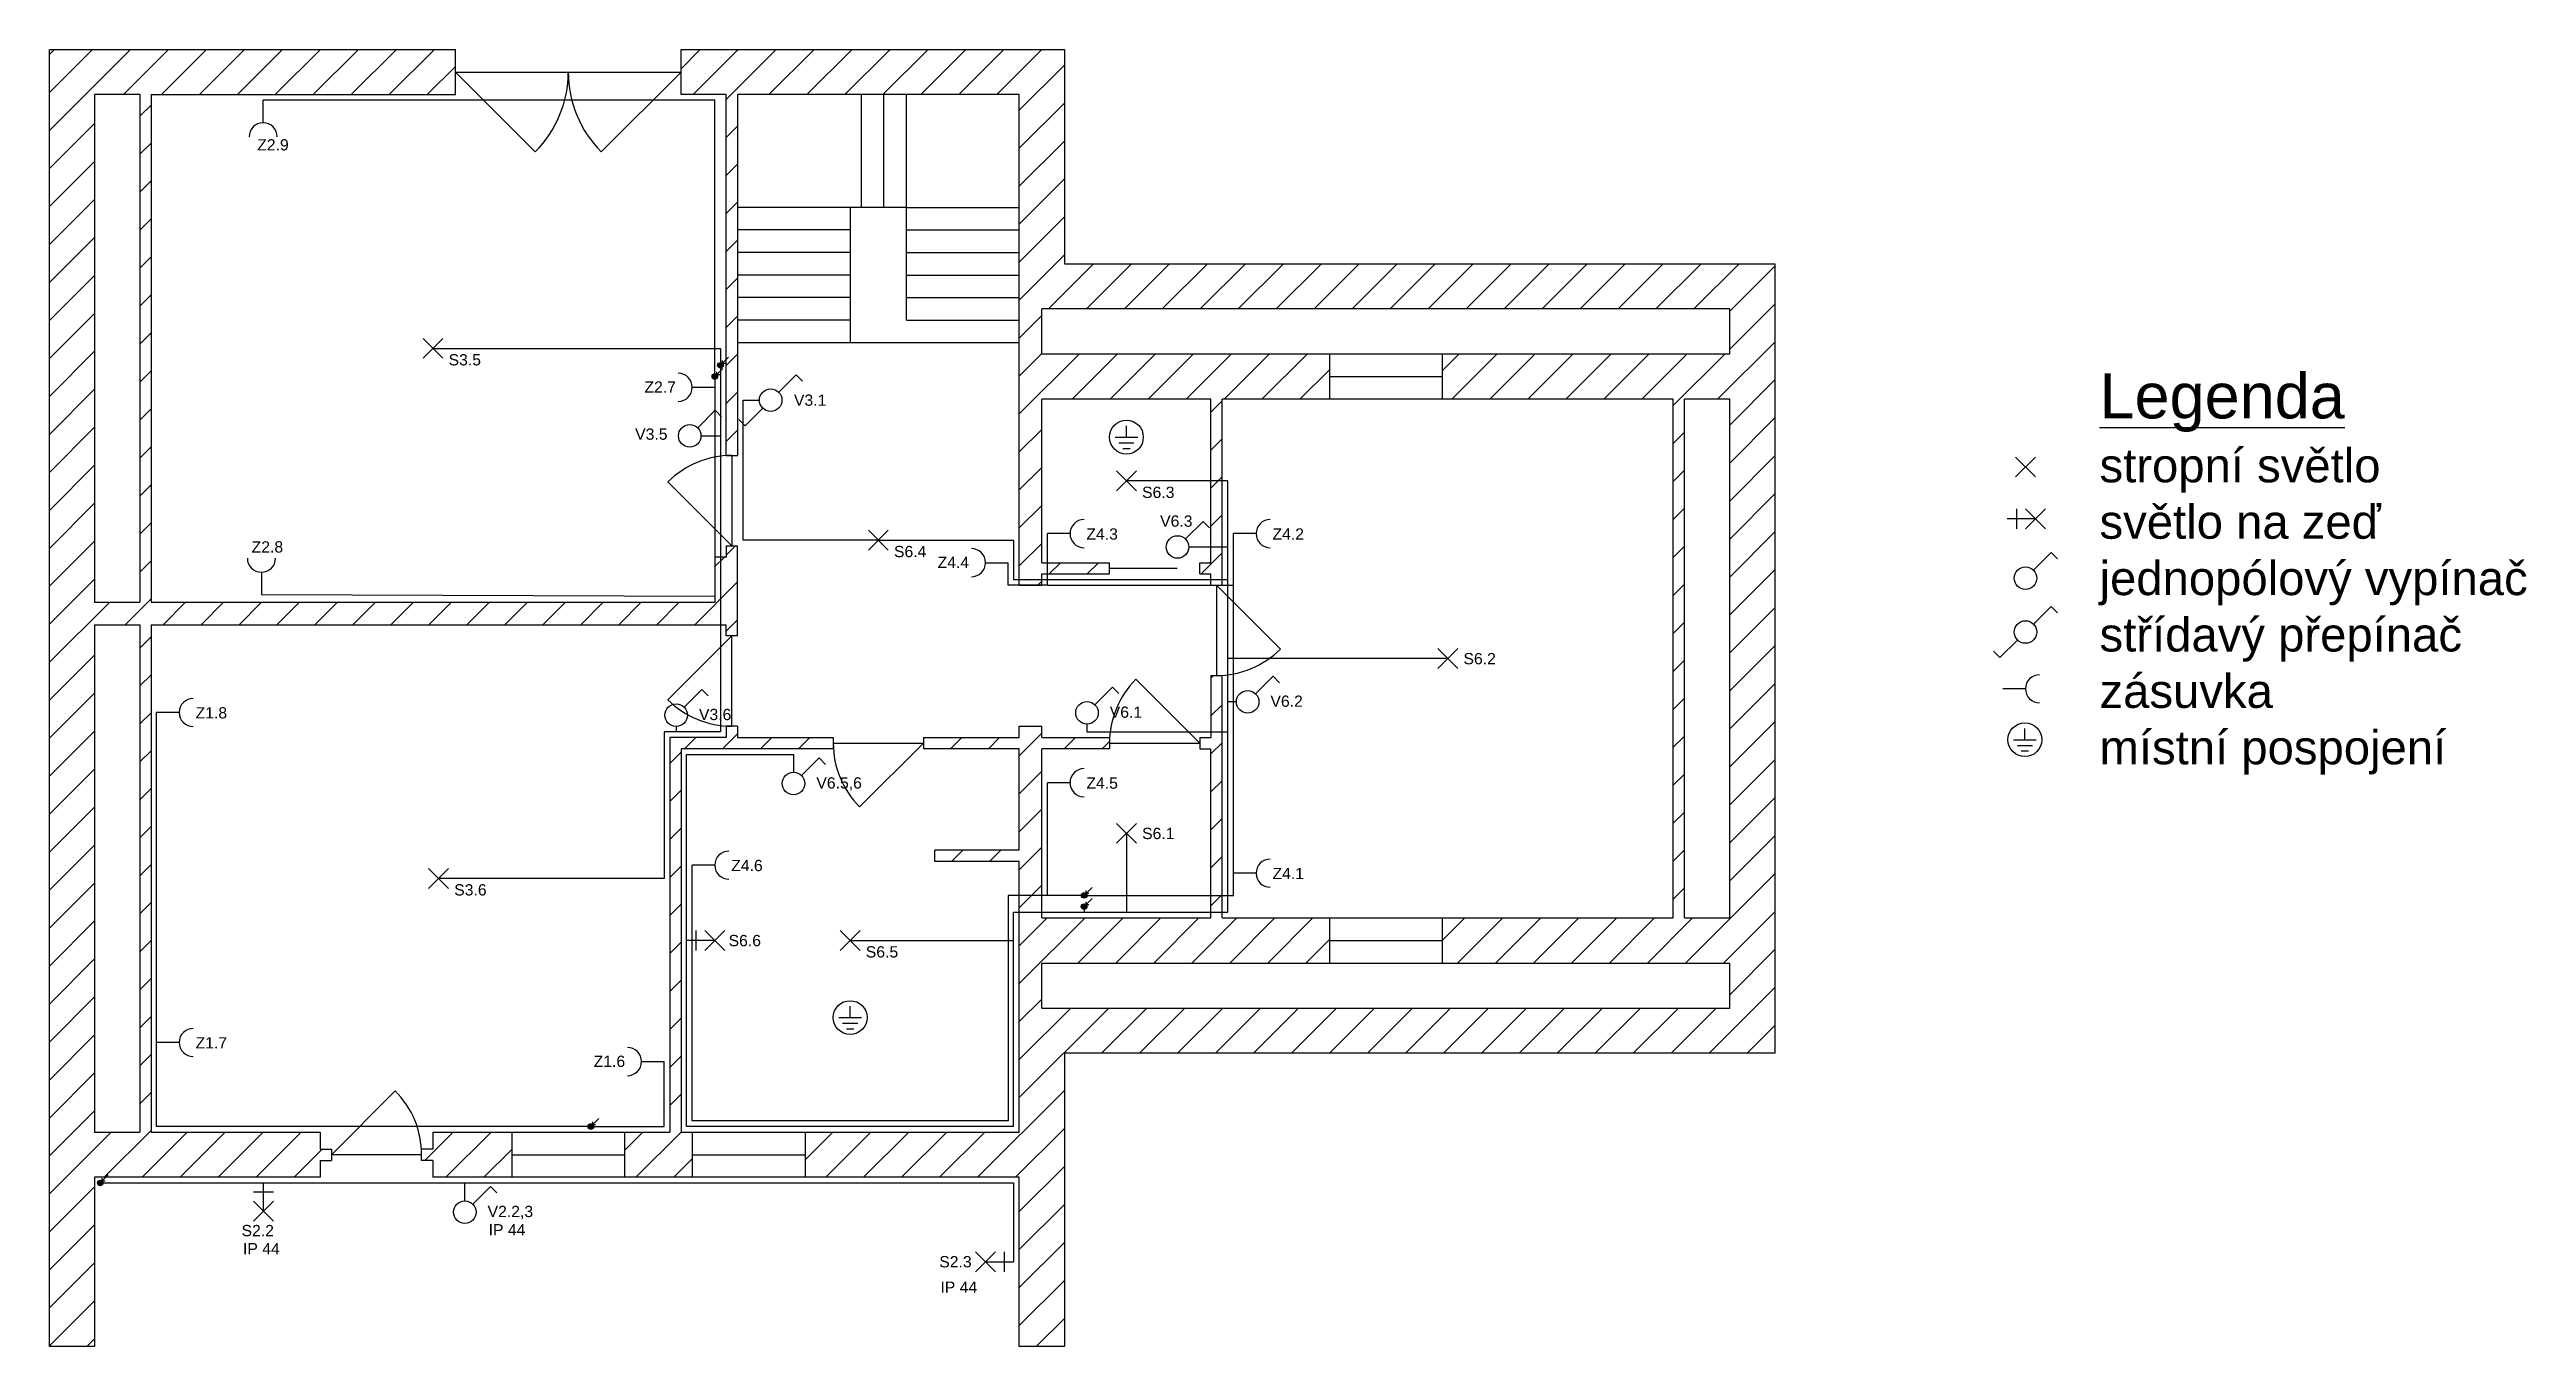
# Model space of a CAD drawing. Header units: millimetres. Extents: x 4285 to 75826, y 2195 to 40915.
# Drawn here: x 40061 to 62027, y 22302 to 33802 of the extents above; entities that cross this region are included whole.
import ezdxf
from ezdxf.enums import TextEntityAlignment as Align

# ---------------------------------------------------------------- set-up
doc = ezdxf.new("R2010")
doc.units = ezdxf.units.MM
doc.header["$LTSCALE"] = 10
for name, color, linetype in [('DVERE', 254, 'Continuous'), ('LEGENDA', 254, 'Continuous'), ('MISTNI_POSPOJENI', 80, 'Continuous'), ('PRIPOJKA', 5, 'Continuous'), ('SVETLA', 40, 'Continuous'), ('ZASUVKY', 10, 'Continuous'), ('ZDI', 7, 'Continuous')]:
    doc.layers.add(name, color=color, linetype=linetype)
doc.styles.get("Standard").update_dxf_attribs({"font": 'arial.ttf'})

msp = doc.modelspace()

# ---------------------------------------------------------------- texts
at = {"layer": 'LEGENDA', "insert": (58241.104, 30930.859), "char_height": 300, "attachment_point": 1}
msp.add_mtext_dynamic_manual_height_columns('{\\fArial|b0|i0|c238|p34;\\H1.3333x;\\LLegenda\\H0.75x;\\l\\Pstropní světlo\\Psvětlo na zeď\\Pjednopólový vypínač\\Pstřídavý přepínač\\Pzásuvka\\Pmístní pospojení}', width=7432.19838, gutter_width=500, heights=[0], dxfattribs=at)
at = {"layer": 'SVETLA', "char_height": 100, "attachment_point": 1}
for s, width, insert in [('{\\fArial|b0|i0|c238|p34;V3.5}', 344.80088, (45254.642, 30441.602)), ('{\\fArial|b0|i0|c238|p34;V6.3}', 249.29192, (49910.042, 29670.35)), ('{\\fArial|b0|i0|c238|p34;IP 44}', 1253.19493, (43955.43, 23386.098)), ('{\\fArial|b0|i0|c238|p34;IP 44}', 1253.19493, (41776.889, 23218.249)), ('{\\fArial|b0|i0|c238|p34;IP 44}', 1253.19493, (47961.697, 22877.307))]:
    msp.add_mtext_dynamic_manual_height_columns(s, width=width, gutter_width=500, heights=[0], dxfattribs=dict(at, insert=insert))

# ---------------------------------------------------------------- blocks, each defined once
blk = doc.blocks.new('Zarovka')
at = {"layer": 'SVETLA'}
for p, q in [((-88, 88), (88, -88)), ((-88, -88), (88, 88))]:
    blk.add_line(p, q, dxfattribs=at)
blk.add_attdef('S1.X', (139, -51), '', height=100)
blk = doc.blocks.new('Zarovka na zed')
at = {"layer": 'SVETLA'}
for p, q in [((250, 0), (0, 0)), ((81, 88), (81, -88)), ((162, -88), (338, 88)), ((162, 88), (338, -88))]:
    blk.add_line(p, q, dxfattribs=at)
blk.add_attdef('S1.X', (372, -51), '', height=100, dxfattribs=at)
blk = doc.blocks.new('Zasuvka')
at = {"layer": 'ZASUVKY'}
blk.add_line((200, 0), (0, 0), dxfattribs=at)
blk.add_arc((325, 0), 125, 90, 270, dxfattribs=at)
blk.add_attdef('Z1.X', (345, -53), '', height=100)
blk = doc.blocks.new('Vypinac SCHOD')
at = {"layer": 'SVETLA'}
for p, q in [((71, 71), (227, 227)), ((227, 227), (283, 170)), ((-227, -227), (-283, -170)), ((-71, -71), (-227, -227))]:
    blk.add_line(p, q, dxfattribs=at)
blk.add_circle((0, 0), 100, dxfattribs=at)
blk.add_attdef('V1.1', (206, -49), '', height=100)
blk = doc.blocks.new('Vypinac')
at = {"layer": 'SVETLA'}
for p, q in [((71, 71), (227, 227)), ((227, 227), (283, 170))]:
    blk.add_line(p, q, dxfattribs=at)
blk.add_circle((0, 0), 100, dxfattribs=at)
blk.add_attdef('V1.1', (202, -44), '', height=100)
blk = doc.blocks.new('DOLU')
h = blk.add_hatch(color=0)
h.dxf.hatch_style = 1
h.paths.add_polyline_path([(-25, 0, 1), (25, 0, 1)])
at = {"color": 0}
for p, q in [((0, 0), (71, 71)), ((18, 18), (18, 43)), ((18, 18), (43, 18))]:
    blk.add_line(p, q, dxfattribs=at)
blk.add_circle((0, 0), 25, dxfattribs=at)
blk = doc.blocks.new('*U11')
at = {"layer": 'MISTNI_POSPOJENI'}
for p, q in [((-100, 0), (100, 0)), ((0, 0), (0, 100)), ((-67, -50), (67, -50)), ((-33, -100), (33, -100))]:
    blk.add_line(p, q, dxfattribs=at)
blk.add_circle((0, 0), 150, dxfattribs=at)
blk = doc.blocks.new('KOUPELNA')
at = {"layer": 'MISTNI_POSPOJENI'}
for p, q in [((-100, 0), (100, 0)), ((0, 0), (0, 100)), ((-67, -50), (67, -50)), ((-33, -100), (33, -100))]:
    blk.add_line(p, q, dxfattribs=at)
blk.add_circle((0, 0), 150, dxfattribs=at)

# ---------------------------------------------------------------- hatches: boundary and pattern name
at = {"layer": 'ZDI'}
h = msp.add_hatch(dxfattribs=at)
h.set_pattern_fill('ANSI31', color=256, scale=75)
h.set_pattern_definition([(45, (11972.7, 18801.66), (-168.3798, 168.3798), [])])
h.paths.add_polyline_path([(40061.25, 33801.663), (40061.25, 22301.663), (40461.25, 22301.663), (40461.25, 23801.663), (42461.25, 23801.663), (42461.25, 23951.663), (42561.25, 23951.663), (42561.25, 24051.663), (42461.25, 24051.663), (42461.25, 24201.663), (40961.25, 24201.663), (40961.25, 28701.663), (46061.25, 28701.663), (46061.25, 28601.663), (46161.25, 28601.663), (46161.25, 29401.663), (46061.25, 29401.663), (46061.25, 29301.663), (45961.25, 29301.663), (45961.25, 28901.663), (40961.25, 28901.663), (40961.25, 33401.663), (43661.25, 33401.663), (43661.25, 33801.663)])
h.paths.add_polyline_path([(40861.25, 33401.663), (40861.25, 28901.663), (40461.25, 28901.663), (40461.25, 33401.663)], flags=16)
h.paths.add_polyline_path([(40861.25, 28701.663), (40861.25, 24201.663), (40461.25, 24201.663), (40461.25, 28701.663)], flags=16)
h.paths.add_polyline_path([(45661.25, 33801.663), (45661.25, 33401.663), (46061.25, 33401.663), (46061.25, 30201.663), (46161.25, 30201.663), (46161.25, 33401.663), (48661.25, 33401.663), (48661.25, 29051.663), (48861.25, 29051.663), (48861.25, 29151.663), (49461.25, 29151.663), (49461.25, 29251.663), (48861.25, 29251.663), (48861.25, 30701.663), (50361.25, 30701.663), (50361.25, 29251.663), (50261.25, 29251.663), (50261.25, 29151.663), (50361.25, 29151.663), (50361.25, 29051.663), (50461.25, 29051.663), (50461.25, 30701.663), (51411.25, 30701.663), (51411.25, 31101.663), (48861.25, 31101.663), (48861.25, 31501.663), (54961.25, 31501.663), (54961.25, 31101.663), (52411.25, 31101.663), (52411.25, 30701.663), (54461.25, 30701.663), (54461.25, 26101.663), (52411.25, 26101.663), (52411.25, 25701.663), (54961.25, 25701.663), (54961.25, 25301.663), (48861.25, 25301.663), (48861.25, 25701.663), (51411.25, 25701.663), (51411.25, 26101.663), (50461.25, 26101.663), (50461.25, 28251.663), (50361.25, 28251.663), (50361.25, 27701.663), (50261.25, 27701.663), (50261.25, 27601.663), (50361.25, 27601.663), (50361.25, 26101.663), (48861.25, 26101.663), (48861.25, 27601.663), (49461.25, 27601.663), (49461.25, 27701.663), (48861.25, 27701.663), (48861.25, 27801.663), (48661.25, 27801.663), (48661.25, 27701.663), (47811.25, 27701.663), (47811.25, 27601.663), (48661.25, 27601.663), (48661.25, 26701.663), (47911.25, 26701.663), (47911.25, 26601.663), (48661.25, 26601.663), (48661.25, 24201.663), (46761.25, 24201.663), (46761.25, 23801.663), (48661.25, 23801.663), (48661.25, 22301.663), (49061.25, 22301.663), (49061.25, 24901.663), (55361.25, 24901.663), (55361.25, 31901.663), (49061.25, 31901.663), (49061.25, 33801.663)])
h.paths.add_polyline_path([(54561.25, 30701.663), (54961.25, 30701.663), (54961.25, 26101.663), (54561.25, 26101.663)], flags=16)
h.paths.add_polyline_path([(45161.25, 24201.663), (45161.25, 23801.663), (45761.25, 23801.663), (45761.25, 24201.663), (45661.25, 24201.663), (45661.25, 27601.663), (47011.25, 27601.663), (47011.25, 27701.663), (46161.25, 27701.663), (46161.25, 27801.663), (46061.25, 27801.663), (46061.25, 27701.663), (45561.25, 27701.663), (45561.25, 24201.663)])
h.paths.add_polyline_path([(43461.25, 24201.663), (43461.25, 24051.663), (43361.25, 24051.663), (43361.25, 23951.663), (43461.25, 23951.663), (43461.25, 23801.663), (44161.25, 23801.663), (44161.25, 24201.663)], flags=17)

# ---------------------------------------------------------------- linework, layer by layer
at = {"layer": 'DVERE'}
for p, q in [((43661.25, 33601.663), (44661.25, 33601.663)), ((43661.25, 33601.663), (44368.357, 32894.556)), ((44661.25, 33601.663), (45661.25, 33601.663)), ((45661.25, 33601.663), (44954.143, 32894.556)), ((47261.25, 32401.663), (47261.25, 33401.663)), ((47461.25, 32401.663), (47461.25, 33401.663)), ((47661.25, 32401.663), (47661.25, 33401.663)), ((47161.25, 32401.663), (46161.25, 32401.663)), ((47661.25, 32401.663), (47161.25, 32401.663)), ((47161.25, 32401.663), (47161.25, 31201.663)), ((47661.25, 31401.663), (47661.25, 32401.663)), ((47661.25, 32401.663), (48661.25, 32401.663)), ((47161.25, 32201.663), (46161.25, 32201.663)), ((47661.25, 32201.663), (48661.25, 32201.663)), ((47161.25, 32001.663), (46161.25, 32001.663)), ((47661.25, 32001.663), (48661.25, 32001.663)), ((47161.25, 31801.663), (46161.25, 31801.663)), ((47661.25, 31801.663), (48661.25, 31801.663)), ((47161.25, 31601.663), (46161.25, 31601.663)), ((47661.25, 31601.663), (48661.25, 31601.663)), ((47161.25, 31401.663), (46161.25, 31401.663)), ((48661.25, 31201.663), (46161.25, 31201.663)), ((47661.25, 31401.663), (48661.25, 31401.663)), ((46111.25, 30201.663), (46111.25, 29401.663)), ((46111.25, 29401.663), (45545.564, 29967.348)), ((49461.25, 29201.663), (50061.25, 29201.663)), ((50411.25, 29051.663), (50411.25, 28251.663)), ((50411.25, 29051.663), (50976.935, 28485.977)), ((46111.25, 28601.663), (45545.564, 28035.977)), ((46111.25, 27801.663), (46111.25, 28601.663)), ((50261.25, 27651.663), (49695.564, 28217.348)), ((47011.25, 27651.663), (47811.25, 27651.663)), ((47811.25, 27651.663), (47245.564, 27085.977)), ((49461.25, 27651.663), (50261.25, 27651.663)), ((42561.25, 24001.663), (43126.935, 24567.348)), ((43361.25, 24001.663), (42561.25, 24001.663))]:
    msp.add_line(p, q, dxfattribs=at)
for centre, radius, start, end in [((43661.25, 33601.663), 1000, 315, 0), ((45661.25, 33601.663), 1000, 180, 225), ((46111.25, 29401.663), 800, 90, 135), ((50411.25, 29051.663), 800, 270, 315), ((50261.25, 27651.663), 800, 135, 180), ((46111.25, 28601.663), 800, 225, 270), ((47811.25, 27651.663), 800, 180, 225), ((42561.25, 24001.663), 800, 0, 45)]:
    msp.add_arc(centre, radius, start, end, dxfattribs=at)
at = {"layer": 'SVETLA'}
for p, q in [((43461.25, 31151.663), (46011.25, 31151.663)), ((46011.25, 31151.663), (46011.25, 31001.663)), ((46011.25, 31001.663), (46011.25, 27751.663)), ((46211.25, 29451.663), (46211.25, 30691.683)), ((46211.25, 30691.683), (46356.589, 30691.683)), ((45838.516, 30376.016), (46011.25, 30376.016)), ((50511.25, 29976.663), (49611.25, 29976.663)), ((50511.25, 26151.663), (50511.25, 29976.663)), ((47411.25, 29451.663), (46211.25, 29451.663)), ((47411.25, 29451.663), (48611.25, 29451.663)), ((48611.25, 29451.663), (48611.25, 29101.663)), ((50163.906, 29390.794), (50511.25, 29390.794)), ((48611.25, 29101.663), (50511.25, 29101.663)), ((52461.25, 28401.663), (50511.25, 28401.663)), ((50586.418, 28017.377), (50511.25, 28017.377)), ((46011.25, 27751.663), (45511.25, 27751.663)), ((45511.25, 27751.663), (45511.25, 26451.663)), ((45618.269, 27799.434), (45618.269, 27751.663)), ((49261.579, 27820.267), (49261.579, 27751.663)), ((49261.579, 27751.663), (50511.25, 27751.663)), ((45711.25, 24251.663), (45711.25, 27551.663)), ((45711.25, 27551.663), (46659.363, 27551.663)), ((46659.363, 27551.663), (46659.363, 27392.673)), ((49611.25, 26851.663), (49611.25, 26151.663)), ((45511.25, 26451.663), (43511.25, 26451.663)), ((48611.25, 26151.663), (50511.25, 26151.663)), ((48611.25, 24251.663), (48611.25, 26151.663)), ((49236.25, 26201.663), (49236.25, 26151.663)), ((47161.25, 25901.663), (48611.25, 25901.663)), ((48611.25, 24251.663), (45711.25, 24251.663)), ((40511.25, 23751.663), (48611.25, 23751.663)), ((43743.97, 23592.655), (43743.97, 23751.663)), ((48611.25, 23751.663), (48611.25, 23051.663))]:
    msp.add_line(p, q, dxfattribs=at)
at = {"layer": 'ZASUVKY'}
for p, q in [((45961.25, 33351.663), (41955.579, 33351.663)), ((45961.25, 30901.663), (45961.25, 33351.663)), ((45961.25, 30901.663), (45961.25, 28951.663)), ((48911.25, 29051.663), (48911.25, 29508.967)), ((50561.25, 26301.663), (50561.25, 29508.967)), ((48561.25, 29051.663), (48561.25, 29251.663)), ((48911.25, 29051.663), (48561.25, 29051.663)), ((48911.25, 29051.663), (50561.25, 29051.663)), ((45961.25, 28951.663), (41940.397, 28966.416)), ((41011.25, 24251.663), (41011.25, 27923.071)), ((48911.25, 26301.663), (48911.25, 27300.287)), ((45761.25, 24301.663), (45761.25, 26569.226)), ((48911.25, 26301.663), (48561.25, 26301.663)), ((48561.25, 26301.663), (48561.25, 24301.663)), ((49236.25, 26301.663), (48911.25, 26301.663)), ((49236.25, 26301.663), (50561.25, 26301.663)), ((45511.25, 24251.663), (45511.25, 24827.691)), ((44861.25, 24251.663), (41011.25, 24251.663)), ((44861.25, 24251.663), (45511.25, 24251.663)), ((48561.25, 24301.663), (45761.25, 24301.663))]:
    msp.add_line(p, q, dxfattribs=at)
at = {"layer": 'ZDI'}
for p, q in [((43661.25, 33401.663), (43661.25, 33801.663)), ((45661.25, 33401.663), (45661.25, 33801.663)), ((40461.25, 33401.663), (40461.25, 28901.663)), ((40861.25, 33401.663), (40461.25, 33401.663)), ((40861.25, 33401.663), (40861.25, 28901.663)), ((40961.25, 33401.663), (40961.25, 28901.663)), ((40961.25, 33401.663), (43661.25, 33401.663)), ((46061.25, 33401.663), (45661.25, 33401.663)), ((46061.25, 30201.663), (46061.25, 33401.663)), ((48661.25, 33401.663), (46161.25, 33401.663)), ((46161.25, 33401.663), (46161.25, 30201.663)), ((48661.25, 29051.663), (48661.25, 33401.663)), ((54961.25, 31501.663), (48861.25, 31501.663)), ((48861.25, 31101.663), (48861.25, 31501.663)), ((54961.25, 31101.663), (54961.25, 31501.663)), ((54961.25, 31101.663), (48861.25, 31101.663)), ((51411.25, 31101.663), (51411.25, 30701.663)), ((52411.25, 31101.663), (52411.25, 30701.663)), ((51411.25, 30901.663), (52411.25, 30901.663)), ((50361.25, 30701.663), (48861.25, 30701.663)), ((48861.25, 29251.663), (48861.25, 30701.663)), ((50361.25, 29251.663), (50361.25, 30701.663)), ((54461.25, 30701.663), (50461.25, 30701.663)), ((50461.25, 29051.663), (50461.25, 30701.663)), ((54461.25, 26101.663), (54461.25, 30701.663)), ((54961.25, 30701.663), (54561.25, 30701.663)), ((54561.25, 26101.663), (54561.25, 30701.663)), ((54961.25, 26101.663), (54961.25, 30701.663)), ((46061.25, 30201.663), (46161.25, 30201.663)), ((46061.25, 29301.663), (45961.25, 29301.663)), ((45961.25, 29301.663), (45961.25, 28901.663)), ((46061.25, 29401.663), (46161.25, 29401.663)), ((46061.25, 29401.663), (46061.25, 29301.663)), ((46161.25, 28601.663), (46161.25, 29401.663)), ((48861.25, 29251.663), (49461.25, 29251.663)), ((49461.25, 29151.663), (49461.25, 29251.663)), ((50261.25, 29251.663), (50361.25, 29251.663)), ((50261.25, 29151.663), (50261.25, 29251.663)), ((48661.25, 29051.663), (48861.25, 29051.663)), ((48861.25, 29051.663), (48861.25, 29151.663)), ((48861.25, 29151.663), (49461.25, 29151.663)), ((50261.25, 29151.663), (50361.25, 29151.663)), ((50361.25, 29051.663), (50361.25, 29151.663)), ((50361.25, 29051.663), (50461.25, 29051.663)), ((40461.25, 28901.663), (40861.25, 28901.663)), ((40961.25, 28901.663), (45961.25, 28901.663)), ((40461.25, 28701.663), (40861.25, 28701.663)), ((40461.25, 28701.663), (40461.25, 24201.663)), ((40861.25, 28701.663), (40861.25, 24201.663)), ((40961.25, 28701.663), (40961.25, 24201.663)), ((40961.25, 28701.663), (46061.25, 28701.663)), ((46061.25, 28601.663), (46061.25, 28701.663)), ((46161.25, 28601.663), (46061.25, 28601.663)), ((50361.25, 28251.663), (50461.25, 28251.663)), ((50361.25, 28251.663), (50361.25, 27701.663)), ((50461.25, 26101.663), (50461.25, 28251.663)), ((46061.25, 27701.663), (45561.25, 27701.663)), ((45561.25, 27701.663), (45561.25, 24201.663)), ((46161.25, 27801.663), (46061.25, 27801.663)), ((46061.25, 27801.663), (46061.25, 27701.663)), ((46161.25, 27801.663), (46161.25, 27701.663)), ((46161.25, 27701.663), (47011.25, 27701.663)), ((47011.25, 27701.663), (47011.25, 27601.663)), ((47811.25, 27701.663), (47811.25, 27601.663)), ((47811.25, 27701.663), (48661.25, 27701.663)), ((48661.25, 27701.663), (48661.25, 27801.663)), ((48661.25, 27801.663), (48861.25, 27801.663)), ((48861.25, 27701.663), (48861.25, 27801.663)), ((48861.25, 27701.663), (49461.25, 27701.663)), ((49461.25, 27701.663), (49461.25, 27601.663)), ((50261.25, 27701.663), (50361.25, 27701.663)), ((50261.25, 27701.663), (50261.25, 27601.663)), ((45661.25, 27601.663), (45661.25, 24201.663)), ((47011.25, 27601.663), (45661.25, 27601.663)), ((48661.25, 27601.663), (47811.25, 27601.663)), ((48661.25, 26701.663), (48661.25, 27601.663)), ((48861.25, 26101.663), (48861.25, 27601.663)), ((49461.25, 27601.663), (48861.25, 27601.663)), ((50261.25, 27601.663), (50361.25, 27601.663)), ((50361.25, 26101.663), (50361.25, 27601.663)), ((48661.25, 26701.663), (47911.25, 26701.663)), ((47911.25, 26601.663), (47911.25, 26701.663)), ((48661.25, 26601.663), (47911.25, 26601.663)), ((48661.25, 24201.663), (48661.25, 26601.663)), ((48861.25, 26101.663), (50361.25, 26101.663)), ((50461.25, 26101.663), (54461.25, 26101.663)), ((51411.25, 26101.663), (51411.25, 25701.663)), ((52411.25, 26101.663), (52411.25, 25701.663)), ((54561.25, 26101.663), (54961.25, 26101.663)), ((48861.25, 25301.663), (48861.25, 25701.663)), ((48861.25, 25701.663), (54961.25, 25701.663)), ((51411.25, 25901.663), (52411.25, 25901.663)), ((54961.25, 25301.663), (54961.25, 25701.663)), ((48861.25, 25301.663), (54961.25, 25301.663)), ((40461.25, 24201.663), (40861.25, 24201.663)), ((40961.25, 24201.663), (42461.25, 24201.663)), ((42461.25, 24201.663), (42461.25, 24051.663)), ((43461.25, 24201.663), (45561.25, 24201.663)), ((43461.25, 24201.663), (43461.25, 24051.663)), ((44161.25, 24201.663), (44161.25, 23801.663)), ((45161.25, 24201.663), (45161.25, 23801.663)), ((45661.25, 24201.663), (48661.25, 24201.663)), ((45761.25, 24201.663), (45761.25, 23801.663)), ((46761.25, 24201.663), (46761.25, 23801.663)), ((42461.25, 24051.663), (42561.25, 24051.663)), ((42461.25, 23951.663), (42561.25, 23951.663)), ((42461.25, 23951.663), (42461.25, 23801.663)), ((42561.25, 24051.663), (42561.25, 23951.663)), ((43461.25, 24051.663), (43361.25, 24051.663)), ((43361.25, 23951.663), (43361.25, 24051.663)), ((43461.25, 23951.663), (43361.25, 23951.663)), ((43461.25, 23951.663), (43461.25, 23801.663)), ((44161.25, 24001.663), (45161.25, 24001.663)), ((45761.25, 24001.663), (46761.25, 24001.663))]:
    msp.add_line(p, q, dxfattribs=at)
for points in [[(42461.25, 23801.663), (40461.25, 23801.663), (40461.25, 22301.663), (40061.25, 22301.663), (40061.25, 33801.663), (43661.25, 33801.663)], [(45661.25, 33801.663), (49061.25, 33801.663), (49061.25, 31901.663), (55361.25, 31901.663), (55361.25, 24901.663), (49061.25, 24901.663), (49061.25, 22301.663), (48661.25, 22301.663), (48661.25, 23801.663), (43461.25, 23801.663)]]:
    msp.add_lwpolyline(points, dxfattribs=at)

# ---------------------------------------------------------------- block references
at = {"layer": 'LEGENDA'}
for name, p in [('Zarovka', (57584.711, 30099.36)), ('Zarovka na zed', (57423.1, 29639.702)), ('Vypinac', (57584.711, 29115.202)), ('Vypinac SCHOD', (57584.711, 28636.732)), ('Zasuvka', (57384.711, 28133.148)), ('KOUPELNA', (57579.109, 27681.902))]:
    msp.add_blockref(name, p, dxfattribs=at)
at = {"layer": 'MISTNI_POSPOJENI'}
for p in [(49611.25, 30364.944), (47161.25, 25217.851)]:
    msp.add_blockref('*U11', p, dxfattribs=at)
at = {"layer": 'PRIPOJKA'}
msp.add_blockref('Vypinac', (45738.516, 30376.016), dxfattribs=at)
at = {"layer": 'SVETLA'}
ref = msp.add_blockref('Zarovka', (43461.25, 31151.663), dxfattribs=at)
ref.add_attrib('S1.X', 'S3.5', dxfattribs={"layer": '0', "height": 100}).set_placement((43600.018, 31100.582), align=Align.TOP_LEFT)
for name, p in [('DOLU', (46011.25, 31001.663)), ('Vypinac', (50063.906, 29390.794)), ('DOLU', (49236.25, 26201.663)), ('DOLU', (40511.25, 23751.663))]:
    msp.add_blockref(name, p, dxfattribs=at)
for name, p, values in [('Vypinac SCHOD', (46456.589, 30691.683), {'V1.1': 'V3.1'}), ('Zarovka', (52461.25, 28401.663), {'S1.X': 'S6.2'}), ('Vypinac', (45618.269, 27899.434), {'V1.1': 'V3.6'}), ('Vypinac', (49261.579, 27920.267), {'V1.1': 'V6.1'}), ('Vypinac', (50686.418, 28017.377), {'V1.1': 'V6.2'}), ('Vypinac', (46659.363, 27292.673), {'V1.1': 'V6.5,6'}), ('Zarovka', (49611.25, 26851.663), {'S1.X': 'S6.1'}), ('Zarovka na zed', (45711.25, 25901.663), {'S1.X': 'S6.6'}), ('Vypinac', (43743.97, 23492.655), {'V1.1': 'V2.2,3'})]:
    msp.add_blockref(name, p, dxfattribs=at).add_auto_attribs(values)
ref = msp.add_blockref('Zarovka', (49611.25, 29976.663), dxfattribs=at)
ref.add_attrib('S1.X', 'S6.3', dxfattribs={"layer": '0', "height": 100}).set_placement((49750.018, 29925.582), align=Align.TOP_LEFT)
ref = msp.add_blockref('Zarovka', (47411.25, 29451.663), dxfattribs=at)
ref.add_attrib('S1.X', 'S6.4', dxfattribs={"layer": '0', "height": 100}).set_placement((47550.018, 29400.582), align=Align.TOP_LEFT)
ref = msp.add_blockref('Zarovka', (43511.25, 26451.663), dxfattribs=at)
ref.add_attrib('S1.X', 'S3.6', dxfattribs={"layer": '0', "height": 100}).set_placement((43650.018, 26400.582), align=Align.TOP_LEFT)
ref = msp.add_blockref('Zarovka', (47161.25, 25901.663), dxfattribs=at)
ref.add_attrib('S1.X', 'S6.5', dxfattribs={"layer": '0', "height": 100}).set_placement((47300.018, 25850.582), align=Align.TOP_LEFT)
ref = msp.add_blockref('Zarovka na zed', (41958.818, 23751.663), dxfattribs=dict(at, rotation=270))
ref.add_attrib('S1.X', 'S2.2', dxfattribs={"height": 100}).set_placement((41907.55, 23379.272), align=Align.TOP_CENTER)
ref = msp.add_blockref('Zarovka na zed', (48611.25, 23051.663), dxfattribs=dict(at, rotation=179.9999999999996))
ref.add_attrib('S1.X', 'S2.3', dxfattribs={"height": 100}).set_placement((48238.859, 23102.932), align=Align.TOP_RIGHT)
at = {"layer": 'ZASUVKY'}
ref = msp.add_blockref('Zasuvka', (41955.579, 33351.663), dxfattribs=dict(at, rotation=270))
ref.add_attrib('Z1.X', 'Z2.9', dxfattribs={"layer": '0', "height": 100}).set_placement((41902.782, 33006.663), align=Align.TOP_LEFT)
for p in [(45961.25, 30901.663), (49236.25, 26301.663), (44861.25, 24251.663)]:
    msp.add_blockref('DOLU', p, dxfattribs=at)
ref = msp.add_blockref('Zasuvka', (45961.25, 30806.461), dxfattribs=dict(at, rotation=180))
ref.add_attrib('Z1.X', 'Z2.7', dxfattribs={"layer": '0', "height": 100}).set_placement((45616.25, 30859.258), align=Align.TOP_RIGHT)
ref = msp.add_blockref('Zasuvka', (41940.397, 28966.416), dxfattribs=dict(at, rotation=90))
ref.add_attrib('Z1.X', 'Z2.8', dxfattribs={"layer": '0', "height": 100}).set_placement((41993.194, 29311.416), align=Align.BOTTOM_CENTER)
for p, values in [((48911.25, 29508.967), {'Z1.X': 'Z4.3'}), ((50561.25, 29508.967), {'Z1.X': 'Z4.2'}), ((41011.25, 27923.071), {'Z1.X': 'Z1.8'}), ((48911.25, 27300.287), {'Z1.X': 'Z4.5'}), ((45761.25, 26569.226), {'Z1.X': 'Z4.6'}), ((50561.25, 26498.332), {'Z1.X': 'Z4.1'}), ((41011.25, 24997.09), {'Z1.X': 'Z1.7'})]:
    msp.add_blockref('Zasuvka', p, dxfattribs=at).add_auto_attribs(values)
ref = msp.add_blockref('Zasuvka', (48561.25, 29251.663), dxfattribs=dict(at, rotation=180))
ref.add_attrib('Z1.X', 'Z4.4', dxfattribs={"layer": '0', "height": 100}).set_placement((48216.25, 29304.46), align=Align.TOP_RIGHT)
ref = msp.add_blockref('Zasuvka', (45511.25, 24827.691), dxfattribs=dict(at, rotation=180))
ref.add_attrib('Z1.X', 'Z1.6', dxfattribs={"layer": '0', "height": 100}).set_placement((45166.25, 24880.488), align=Align.TOP_RIGHT)

msp.set_redraw_order([(e.dxf.handle, doc.entitydb.next_handle()) for e in msp.query("TEXT MTEXT ATTDEF DIMENSION ARC_DIMENSION")])  # texts and dimensions are drawn at this point

doc.saveas('drawing.dxf')
